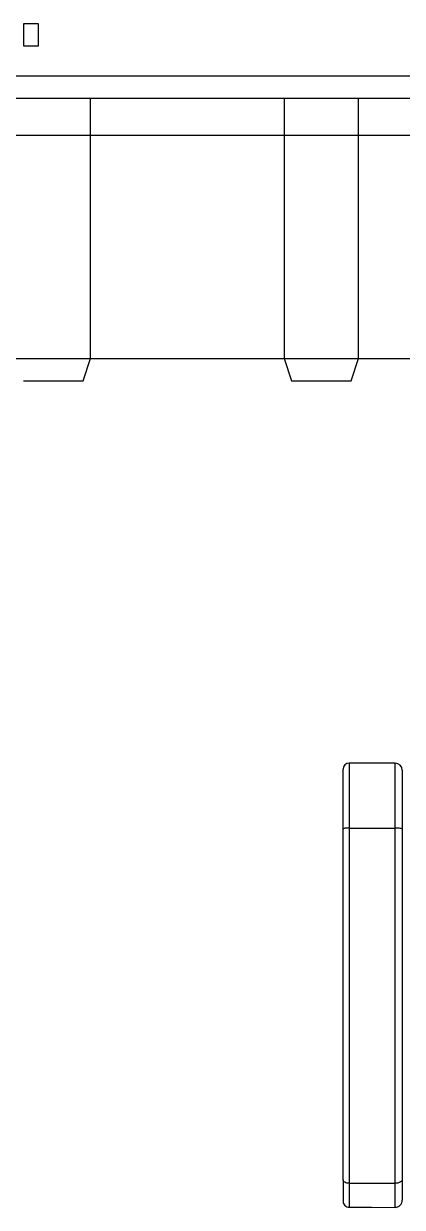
# Model space of a CAD drawing. Header units: metres. Extents: x -999 to 3200, y -1400 to 5056.
# Drawn here: x -905 to -585, y 80 to 1080 of the extents above; entities that cross this region are included whole.
import ezdxf

# ---------------------------------------------------------------- set-up
doc = ezdxf.new("R2010")
doc.units = ezdxf.units.M
doc.layers.add('0.8', color=7, linetype='Continuous', true_color=0x000008)
doc.layers.add('家居', color=7, linetype='Continuous', true_color=0x000004)

msp = doc.modelspace()

# ---------------------------------------------------------------- linework, layer by layer
at = {"layer": '0.8', "color": 8}
for p, q in [((-591, 455.2), (-630, 455.2)), ((-630, 455.2), (-630, 400.3)), ((-591, 400.3), (-591, 455.2)), ((-635, 399.5), (-635, 450.2)), ((-585, 449.2), (-585, 399.4)), ((-630, 400.3), (-630, 100.1)), ((-630, 400.3), (-591, 400.3)), ((-591, 100.1), (-591, 400.3)), ((-635, 102.9), (-635, 399.5)), ((-585, 399.4), (-585, 103.4)), ((-635, 102.9), (-635, 84.9)), ((-630, 100.1), (-591, 100.1)), ((-585, 103.4), (-585, 85.8)), ((-591.1, 79.8), (-591.1, 79.9))]:
    msp.add_line(p, q, dxfattribs=at)
for points in [[(-630, 400.3), (-631, 400.3), (-631.9, 400.2), (-632.8, 400.2), (-633.5, 400.1), (-634.2, 400), (-634.6, 399.8), (-634.9, 399.7), (-635, 399.5)], [(-585, 399.4), (-585.1, 399.6), (-585.5, 399.7), (-586, 399.9), (-586.8, 400), (-587.7, 400.2), (-588.7, 400.2), (-589.8, 400.3), (-591, 400.3)], [(-630, 100.1), (-631, 100.1), (-631.9, 100.3), (-632.8, 100.5), (-633.5, 100.9), (-634.2, 101.3), (-634.6, 101.8), (-634.9, 102.3), (-635, 102.9)], [(-630, 100.1), (-630, 100.1), (-630, 96.1), (-630, 92.4), (-630, 87.6), (-630, 83.8), (-630, 81.3), (-630, 79.9), (-629.9, 79.9)], [(-585, 103.4), (-585.1, 102.8), (-585.5, 102.1), (-586, 101.6), (-586.8, 101.1), (-587.7, 100.6), (-588.7, 100.3), (-589.8, 100.1), (-591, 100.1)], [(-591.1, 79.9), (-591, 80.2), (-591, 81.9), (-591, 84.8), (-591, 88.9), (-591, 94.1), (-591, 100.1)], [(-629.9, 79.8), (-611.1, 79.8), (-590.8, 79.7)]]:
    msp.add_lwpolyline(points, dxfattribs=at)
for centre, radius, start, end in [((-630, 450.2), 5, 90, 180), ((-591, 449.2), 6, 0, 90), ((-630, 84.8), 5, 180, 270.8897), ((-591, 85.8), 6, 269.6959, 0.0051)]:
    msp.add_arc(centre, radius, start, end, dxfattribs=at)
at = {"layer": '家居', "color": 6}
for p, q in [((-892.5, 1080.2), (-905.1, 1080.2)), ((-905.1, 1080.2), (-905.1, 1061.4)), ((-892.5, 1061.4), (-892.5, 1080.2)), ((-905.1, 1061.4), (-892.5, 1061.4)), ((-911.4, 1036.2), (70, 1036.2))]:
    msp.add_line(p, q, dxfattribs=at)
at = {"layer": '家居', "color": 2}
for p, q in [((-936.5, 1017.3), (95.2, 1017.3)), ((-848.5, 797.1), (-848.5, 1017.3)), ((-684.9, 1017.3), (-684.9, 797.1)), ((-622, 797.1), (-622, 1017.3)), ((-911.4, 985.9), (70, 985.9)), ((-924, 797.1), (82.6, 797.1)), ((-854.7, 778.3), (-848.5, 797.1)), ((-684.9, 797.1), (-678.6, 778.3)), ((-628.3, 778.3), (-622, 797.1)), ((-905.1, 778.3), (-854.7, 778.3)), ((-678.6, 778.3), (-628.3, 778.3))]:
    msp.add_line(p, q, dxfattribs=at)

doc.saveas('drawing.dxf')
